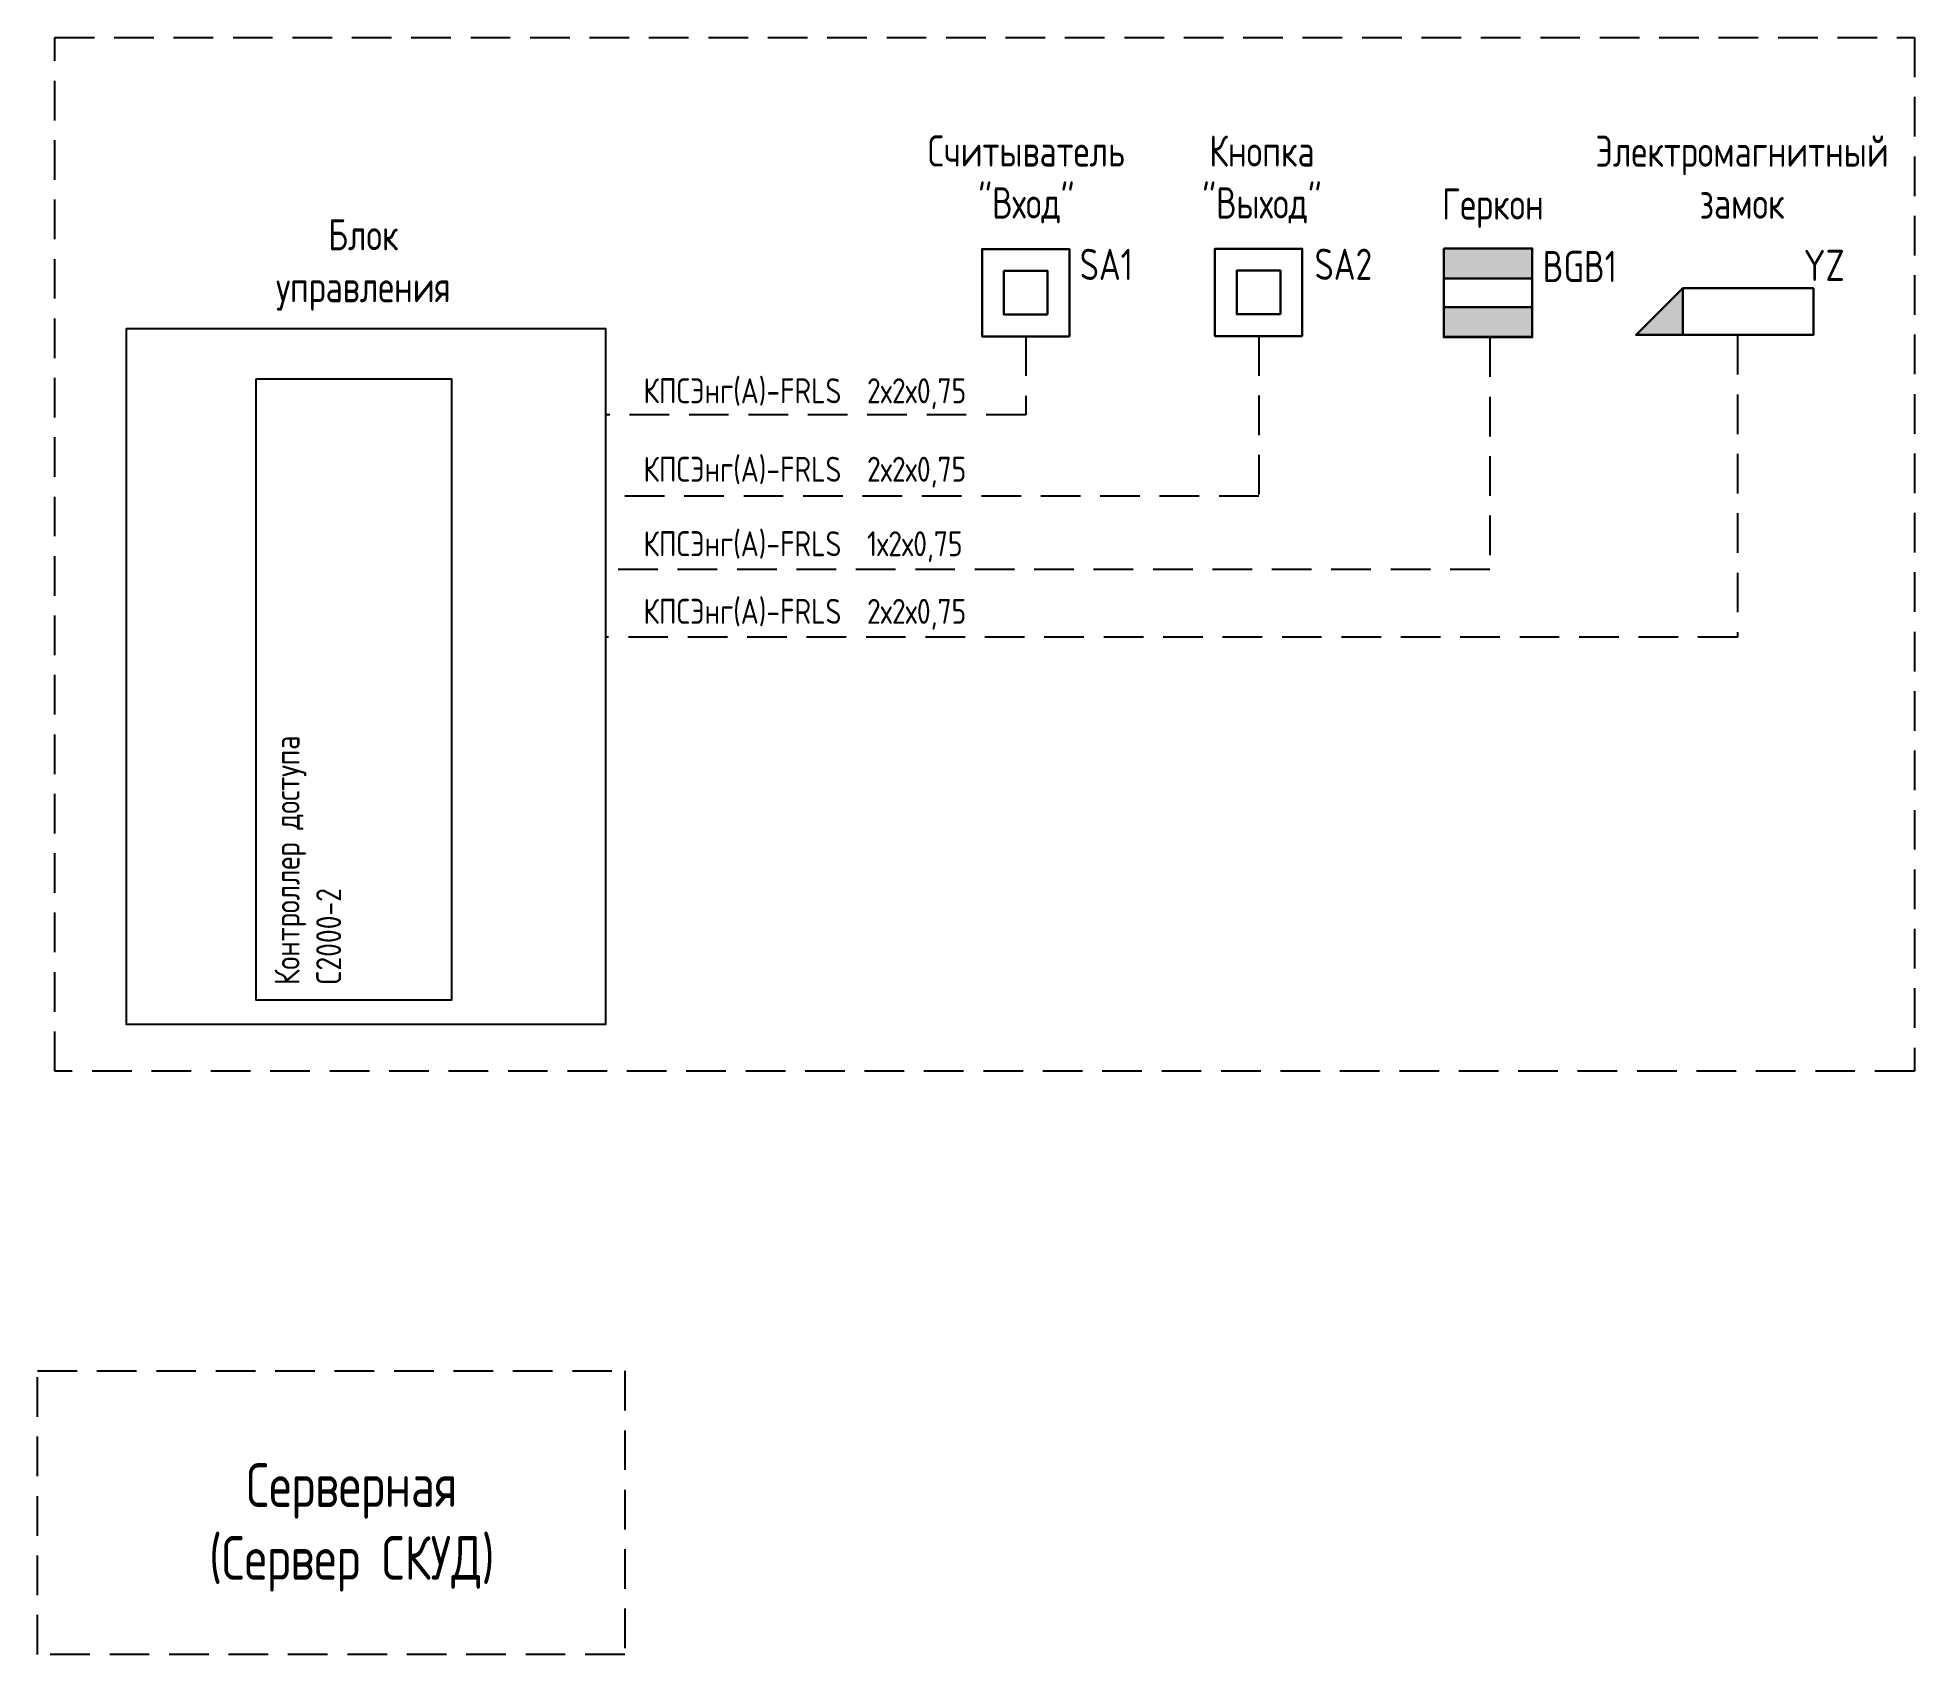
# Model space of a CAD drawing. Header units: millimetres. Extents: x -174154 to -170572, y -111302 to -109817.
# Drawn here: x -173418.8 to -173268.4, y -109980.5 to -109850.9 of the extents above; entities that cross this region are included whole.
import ezdxf

# ---------------------------------------------------------------- set-up
doc = ezdxf.new("R2010")
doc.units = ezdxf.units.MM
for name, pattern in [('ACAD_ISO02W100', [15, 12, -3]), ('Dashed', [282.222223, 141.111112, -141.111112]), ('HIDDEN2', [4.7625, 3.175, -1.5875])]:
    doc.linetypes.add(name, pattern=pattern)
doc.layers.add('PRSHEME', color=7, linetype='Continuous')
doc.layers.add('СХЕМА', color=7, linetype='Continuous')
doc.layers.add('Кабель ПС', color=20, linetype='ACAD_ISO02W100', lineweight=30)
doc.styles.add('KTEXTSTYLE', font='GOST_A.TTF')
doc.styles.get("Standard").update_dxf_attribs({"font": 'GOST_A.TTF'})

msp = doc.modelspace()

# ---------------------------------------------------------------- texts
at = {"layer": 'Кабель ПС', "linetype": 'Dashed', "lineweight": 35, "insert": (-173399.78, -109926.88), "char_height": 2, "width": 23.2726, "attachment_point": 1, "rotation": 90}
msp.add_mtext('Контроллер доступа\\PC2000-2', dxfattribs=at)
at = {"layer": 'СХЕМА', "color": 7, "attachment_point": 1, "style": 'KTEXTSTYLE'}
for s, insert, char_height, width in [('\\pxqc;{\\W0.965;Считыватель\\P"Вход"}', (-173348.99, -109858.78), 2.5, 18.9242), ('\\pxqc;{\\W0.965;Кнопка\\P"Выход"}', (-173330.11, -109858.78), 2.5, 18.9242), ('\\pxqc;{\\W0.965;Электромагнитный \\Pзамок}', (-173291.63, -109858.8), 2.5, 18.9242), ('\\pxqc;{\\W0.965;Геркон}', (-173311.6, -109863.03), 2.5, 18.9242), ('\\pxqc;{\\W0.965;Блок управления}', (-173402.13, -109865.49), 2.5, 18.9242), ('\\pxqc;{\\W0.965;Серверная\\P(Сервер СКУД)}', (-173410.28, -109965.21), 3.5, 33.3791)]:
    msp.add_mtext(s, dxfattribs=dict(at, insert=insert, char_height=char_height, width=width))
at = {"layer": 'СХЕМА', "color": 7, "char_height": 2.5, "attachment_point": 1, "style": 'KTEXTSTYLE'}
for s, insert in [('{\\W0.965;SA1}', (-173335.25, -109867.87)), ('{\\W0.965;SA2}', (-173316.43, -109867.86)), ('{\\W0.965;BGB1}', (-173298.14, -109868.04)), ('{\\W0.965;YZ}', (-173277.23, -109867.95))]:
    msp.add_mtext(s, dxfattribs=dict(at, insert=insert))
at = {"layer": 'СХЕМА', "lineweight": 0, "char_height": 2, "attachment_point": 1}
for s, insert in [('КПСЭнг(А)-FRLS  2х2х0,75', (-173370.22, -109878.25)), ('КПСЭнг(А)-FRLS  2х2х0,75', (-173370.22, -109884.54)), ('КПСЭнг(А)-FRLS  1х2х0,75', (-173370.22, -109890.51)), ('КПСЭнг(А)-FRLS  2х2х0,75', (-173370.22, -109895.93))]:
    msp.add_mtext(s, dxfattribs=dict(at, insert=insert))

# ---------------------------------------------------------------- blocks, each defined once
blk = doc.blocks.new('Touch memory')
at = {"layer": 'PRSHEME', "color": 6, "lineweight": 30}
for points in [[(3.5, -3.5), (-3.5, -3.5), (-3.5, 3.5), (3.5, 3.5)], [(1.75, -1.75), (-1.75, -1.75), (-1.75, 1.75), (1.75, 1.75)]]:
    blk.add_lwpolyline(points, close=True, dxfattribs=at)
blk = doc.blocks.new('Извещатель магнитоконтактный')
at = {"layer": 'PRSHEME', "lineweight": 25}
for points in [[(0, 7.09), (7.09, 7.09), (7.09, 4.68), (0, 4.68)], [(0, 2.37), (0, -0.04), (7.09, -0.04), (7.09, 2.37)]]:
    blk.add_hatch(color=30, dxfattribs=at).paths.add_polyline_path(points)
at = {"layer": 'PRSHEME', "color": 30, "lineweight": 30}
for p, q in [((0, 4.68), (7.09, 4.68)), ((0, 2.37), (7.09, 2.37))]:
    blk.add_line(p, q, dxfattribs=at)
at = {"layer": 'PRSHEME', "color": 30, "lineweight": 25}
for points in [[(0, 7.09), (7.09, 7.09), (7.09, 4.68), (0, 4.68)], [(0, 2.37), (7.09, 2.37), (7.09, -0.04), (0, -0.04)]]:
    blk.add_lwpolyline(points, close=True, dxfattribs=at)
at = {"layer": 'PRSHEME', "color": 30, "lineweight": 30}
blk.add_lwpolyline([(0, 7.09), (7.09, 7.09), (7.09, 0), (0, 0)], close=True, dxfattribs=at)

# ---------------------------------------------------------------- hatches: boundary and pattern name
at = {"layer": 'СХЕМА', "lineweight": 25}
msp.add_hatch(color=6, dxfattribs=at).paths.add_polyline_path([(-173286.92, -109871.04), (-173290.67, -109874.78), (-173286.92, -109874.78)])

# ---------------------------------------------------------------- linework, layer by layer
at = {"layer": 'СХЕМА', "color": 6, "lineweight": 30}
msp.add_line((-173286.92, -109871.04), (-173286.92, -109874.78), dxfattribs=at)
at = {"layer": 'СХЕМА', "linetype": 'HIDDEN2'}
for points in [[(-173417.4, -109850.94), (-173268.36, -109850.94), (-173268.36, -109933.78), (-173417.4, -109933.78)], [(-173418.78, -109957.81), (-173371.72, -109957.81), (-173371.72, -109980.54), (-173418.78, -109980.54)]]:
    msp.add_lwpolyline(points, close=True, dxfattribs=at)
at = {"layer": 'СХЕМА', "color": 6, "lineweight": 30}
msp.add_lwpolyline([(-173286.92, -109871.04), (-173276.45, -109871.04), (-173276.45, -109874.78), (-173290.67, -109874.78)], close=True, dxfattribs=at)
at = {"layer": 'СХЕМА'}
for points in [[(-173411.65, -109874.27), (-173373.26, -109874.27), (-173373.26, -109930.05), (-173411.65, -109930.05)], [(-173401.27, -109878.29), (-173385.61, -109878.29), (-173385.61, -109928.09), (-173401.27, -109928.09)]]:
    msp.add_lwpolyline(points, close=True, dxfattribs=at)
at = {"layer": 'СХЕМА', "linetype": 'HIDDEN2'}
for points in [[(-173282.53, -109874.78), (-173282.53, -109898.99), (-173373.26, -109898.99)], [(-173320.91, -109874.87), (-173320.91, -109887.69), (-173373.26, -109887.69)], [(-173339.58, -109874.89), (-173339.58, -109881.19), (-173373.26, -109881.19)], [(-173302.39, -109874.97), (-173302.39, -109893.58), (-173373.26, -109893.58)]]:
    msp.add_lwpolyline(points, dxfattribs=at)

# ---------------------------------------------------------------- block references
at = {"layer": 'СХЕМА'}
for p in [(-173339.58, -109871.39), (-173320.92, -109871.37)]:
    msp.add_blockref('Touch memory', p, dxfattribs=at)
at = {"layer": 'СХЕМА', "color": 1, "lineweight": 50}
msp.add_blockref('Извещатель магнитоконтактный', (-173306.08, -109874.93), dxfattribs=at)

msp.set_redraw_order([(e.dxf.handle, doc.entitydb.next_handle()) for e in msp.query("TEXT MTEXT ATTDEF DIMENSION ARC_DIMENSION")])  # texts and dimensions are drawn at this point

doc.saveas('drawing.dxf')
